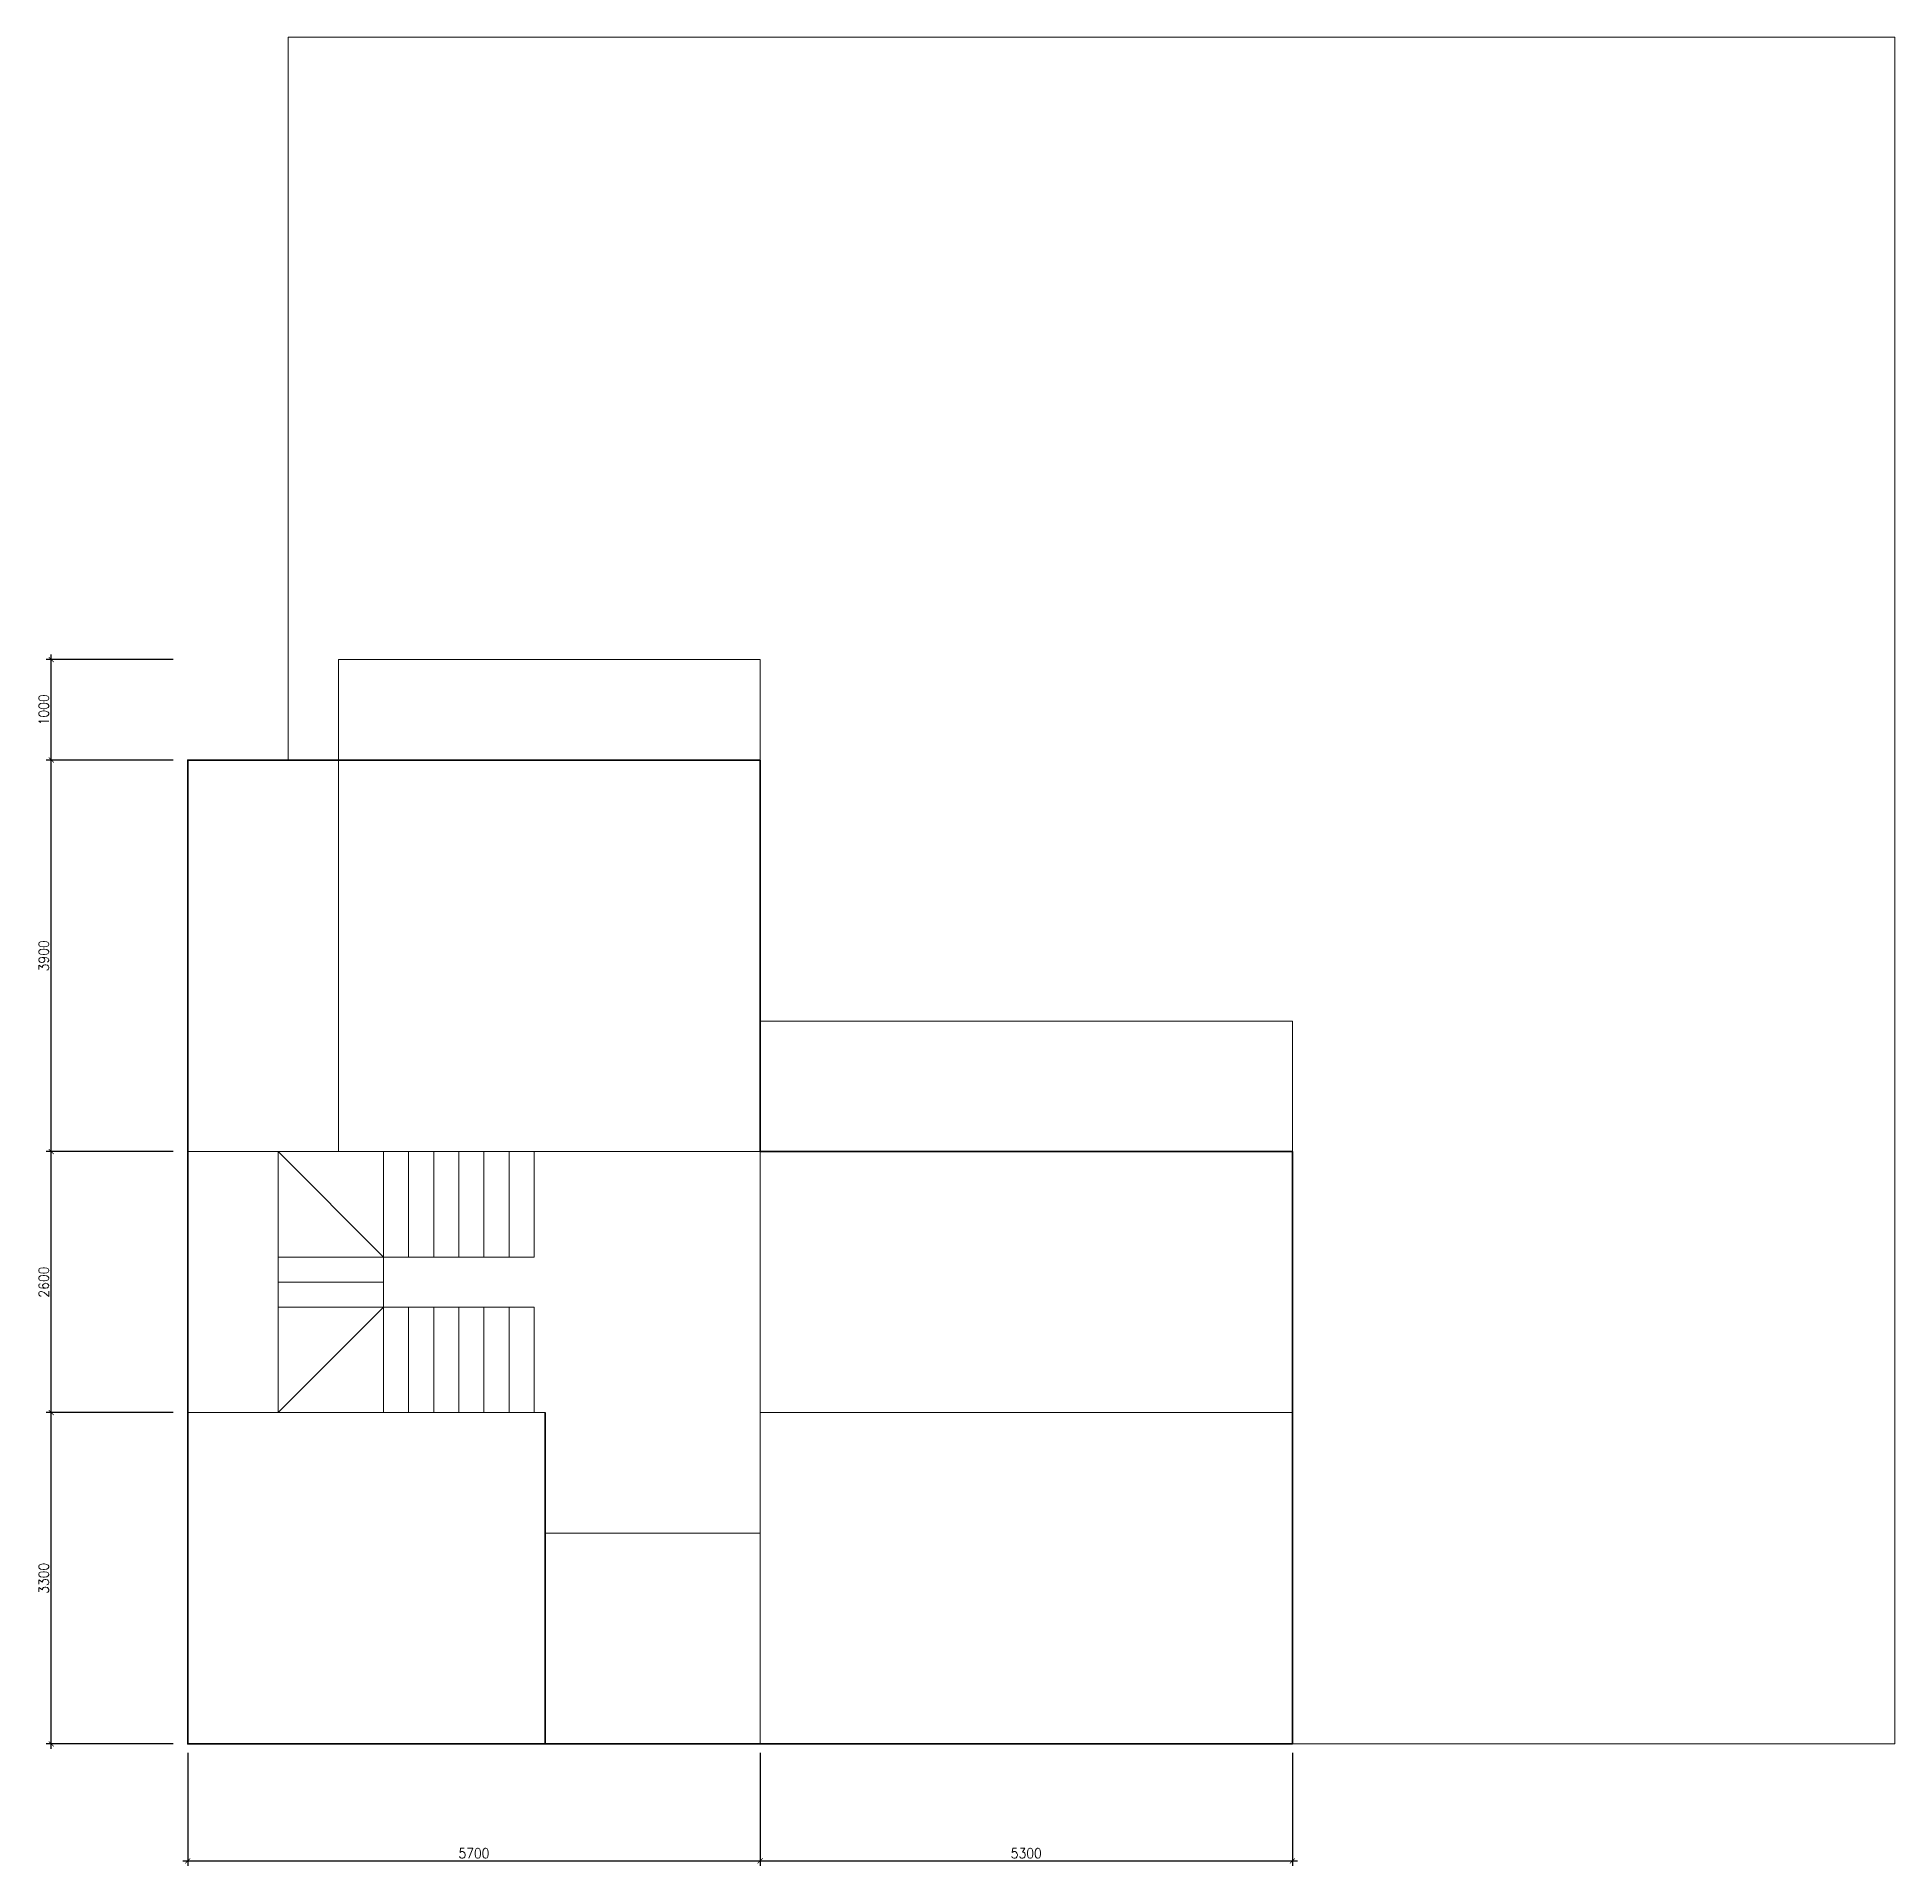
# Model space of a CAD drawing. Header units: millimetres. Extents: x -529782 to -142003, y -492574 to -273331.
# Drawn here: x -414621 to -396121, y -348340 to -330126 of the extents above; entities that cross this region are included whole.
import ezdxf

# ---------------------------------------------------------------- set-up
doc = ezdxf.new("R2010")
doc.units = ezdxf.units.MM
doc.header["$LTSCALE"] = 500
doc.header["$MEASUREMENT"] = 0
doc.header["$PDMODE"] = 3
doc.linetypes.add('CENTER', pattern=[2, 1.25, -0.25, 0.25, -0.25])
doc.layers.get('0').update_dxf_attribs({"linetype": 'CONTINUOUS', "lineweight": 13})
doc.layers.get('Defpoints').update_dxf_attribs({"color": 255, "linetype": 'CONTINUOUS', "lineweight": 13})
for name, color, linetype, lineweight in [('1.cat 30', 30, 'CONTINUOUS', 35), ('4.dim 08', 8, 'CONTINUOUS', 13), ('7.tim 67', 67, 'CENTER', 9)]:
    doc.layers.add(name, color=color, linetype=linetype, lineweight=lineweight)
doc.styles.get("Standard").update_dxf_attribs({"font": 'txt.shx', "width": 0.9})
doc.dimstyles.new('CA 50', dxfattribs={"dimscale": 0, "dimtxt": 100, "dimasz": 50, "dimexe": 50, "dimexo": 0, "dimgap": 25, "dimtad": 1, "dimdec": 0, "dimzin": 0, "dimdsep": 46, "dimtxsty": 'Standard', "dimblk": 'ARCHTICK', "dimcen": 0.09, "dimdle": 50, "dimclrd": 256, "dimclre": 256, "dimclrt": 7, "dimadec": 0, "dimazin": 0, "dimtfac": 1, "dimtdec": 0, "dimtix": 1, "dimtmove": 2, "dimatfit": 3, "dimldrblk": 'DOT', "dimfxl": 1, "dimtolj": 1, "dimtzin": 0, "dimarcsym": 0})

msp = doc.modelspace()

# ---------------------------------------------------------------- blocks, each defined once
blk = doc.blocks.new('_ArchTick')
at = {"color": 1, "linetype": 'ByBlock', "const_width": 0.15}
blk.add_lwpolyline([(-0.5, -0.5), (0.5, 0.5)], dxfattribs=at)
blk = doc.blocks.new('*D1877')
at = {"layer": '7.tim 67', "linetype": 'Continuous', "lineweight": -2, "transparency": 16777216}
for p, q in [((-413121, -347214), (-413121, -348340)), ((-407421, -347214), (-407421, -348340)), ((-413171, -348290), (-407371, -348290))]:
    blk.add_line(p, q, dxfattribs=at)
at = {"layer": 'Defpoints', "color": 0, "linetype": 'Continuous', "transparency": 16777216}
for p in [(-413121, -347214), (-407421, -347214), (-407421, -348290)]:
    blk.add_point(p, dxfattribs=at)
at = {"layer": '7.tim 67', "linetype": 'Continuous', "lineweight": -2, "transparency": 16777216, "xscale": 50, "yscale": 50, "zscale": 50, "rotation": 180}
blk.add_blockref('_ArchTick', (-413121, -348290), dxfattribs=at)
at = {"layer": '7.tim 67', "linetype": 'Continuous', "lineweight": -2, "transparency": 16777216, "xscale": 50, "yscale": 50, "zscale": 50}
blk.add_blockref('_ArchTick', (-407421, -348290), dxfattribs=at)
at = {"layer": '7.tim 67', "color": 7, "linetype": 'Continuous', "transparency": 16777216, "insert": (-410271, -348215), "char_height": 100, "attachment_point": 5}
blk.add_mtext('\\A1;5700', dxfattribs=at)
blk = doc.blocks.new('_DOT')
at = {"color": 1, "linetype": 'ByBlock'}
blk.add_line((-0.5, 0), (-1, 0), dxfattribs=at)
at = {"color": 1, "linetype": 'ByBlock', "const_width": 0.5}
blk.add_lwpolyline([(-0.25, 0, 1), (0.25, 0, 1)], format="xyb", close=True, dxfattribs=at)
blk = doc.blocks.new('*D1878')
at = {"layer": '7.tim 67', "linetype": 'Continuous', "lineweight": -2, "transparency": 16777216}
for p, q in [((-407421, -347214), (-407421, -348340)), ((-402121, -347214), (-402121, -348340)), ((-407471, -348290), (-402071, -348290))]:
    blk.add_line(p, q, dxfattribs=at)
at = {"layer": 'Defpoints', "color": 0, "linetype": 'Continuous', "transparency": 16777216}
for p in [(-407421, -347214), (-402121, -347214), (-402121, -348290)]:
    blk.add_point(p, dxfattribs=at)
at = {"layer": '7.tim 67', "linetype": 'Continuous', "lineweight": -2, "transparency": 16777216, "xscale": 50, "yscale": 50, "zscale": 50, "rotation": 180}
blk.add_blockref('_ArchTick', (-407421, -348290), dxfattribs=at)
at = {"layer": '7.tim 67', "linetype": 'Continuous', "lineweight": -2, "transparency": 16777216, "xscale": 50, "yscale": 50, "zscale": 50}
blk.add_blockref('_ArchTick', (-402121, -348290), dxfattribs=at)
at = {"layer": '7.tim 67', "color": 7, "linetype": 'Continuous', "transparency": 16777216, "insert": (-404771, -348215), "char_height": 100, "attachment_point": 5}
blk.add_mtext('\\A1;5300', dxfattribs=at)
blk = doc.blocks.new('*D1879')
at = {"layer": '7.tim 67', "linetype": 'Continuous', "lineweight": -2, "transparency": 16777216}
for p, q in [((-413266, -343826), (-414530, -343826)), ((-414480, -347176), (-414480, -343776)), ((-413266, -347126), (-414530, -347126))]:
    blk.add_line(p, q, dxfattribs=at)
at = {"layer": 'Defpoints', "color": 0, "linetype": 'Continuous', "transparency": 16777216}
for p in [(-414480, -343826), (-413266, -343826), (-413266, -347126)]:
    blk.add_point(p, dxfattribs=at)
at = {"layer": '7.tim 67', "linetype": 'Continuous', "lineweight": -2, "transparency": 16777216, "xscale": 50, "yscale": 50, "zscale": 50}
for p, rotation in [((-414480, -343826), 90), ((-414480, -347126), 270)]:
    blk.add_blockref('_ArchTick', p, dxfattribs=dict(at, rotation=rotation))
at = {"layer": '7.tim 67', "color": 7, "linetype": 'Continuous', "transparency": 16777216, "insert": (-414555, -345476), "char_height": 100, "attachment_point": 5, "rotation": 90}
blk.add_mtext('\\A1;3300', dxfattribs=at)
blk = doc.blocks.new('*D1880')
at = {"layer": '7.tim 67', "linetype": 'Continuous', "lineweight": -2, "transparency": 16777216}
for p, q in [((-413266, -341226), (-414530, -341226)), ((-414480, -343876), (-414480, -341176)), ((-413266, -343826), (-414530, -343826))]:
    blk.add_line(p, q, dxfattribs=at)
at = {"layer": 'Defpoints', "color": 0, "linetype": 'Continuous', "transparency": 16777216}
for p in [(-414480, -341226), (-413266, -341226), (-413266, -343826)]:
    blk.add_point(p, dxfattribs=at)
at = {"layer": '7.tim 67', "linetype": 'Continuous', "lineweight": -2, "transparency": 16777216, "xscale": 50, "yscale": 50, "zscale": 50}
for p, rotation in [((-414480, -341226), 90), ((-414480, -343826), 270)]:
    blk.add_blockref('_ArchTick', p, dxfattribs=dict(at, rotation=rotation))
at = {"layer": '7.tim 67', "color": 7, "linetype": 'Continuous', "transparency": 16777216, "insert": (-414555, -342526), "char_height": 100, "attachment_point": 5, "rotation": 90}
blk.add_mtext('\\A1;2600', dxfattribs=at)
blk = doc.blocks.new('*D1881')
at = {"layer": '7.tim 67', "linetype": 'Continuous', "lineweight": -2, "transparency": 16777216}
for p, q in [((-413266, -337326), (-414530, -337326)), ((-414480, -341276), (-414480, -337276)), ((-413266, -341226), (-414530, -341226))]:
    blk.add_line(p, q, dxfattribs=at)
at = {"layer": 'Defpoints', "color": 0, "linetype": 'Continuous', "transparency": 16777216}
for p in [(-414480, -337326), (-413266, -337326), (-413266, -341226)]:
    blk.add_point(p, dxfattribs=at)
at = {"layer": '7.tim 67', "linetype": 'Continuous', "lineweight": -2, "transparency": 16777216, "xscale": 50, "yscale": 50, "zscale": 50}
for p, rotation in [((-414480, -337326), 90), ((-414480, -341226), 270)]:
    blk.add_blockref('_ArchTick', p, dxfattribs=dict(at, rotation=rotation))
at = {"layer": '7.tim 67', "color": 7, "linetype": 'Continuous', "transparency": 16777216, "insert": (-414555, -339276), "char_height": 100, "attachment_point": 5, "rotation": 90}
blk.add_mtext('\\A1;3900', dxfattribs=at)
blk = doc.blocks.new('*D1882')
at = {"layer": '7.tim 67', "linetype": 'Continuous', "lineweight": -2, "transparency": 16777216}
for p, q in [((-414480, -337376), (-414480, -336276)), ((-413266, -336326), (-414530, -336326)), ((-413266, -337326), (-414530, -337326))]:
    blk.add_line(p, q, dxfattribs=at)
at = {"layer": 'Defpoints', "color": 0, "linetype": 'Continuous', "transparency": 16777216}
for p in [(-414480, -336326), (-413266, -336326), (-413266, -337326)]:
    blk.add_point(p, dxfattribs=at)
at = {"layer": '7.tim 67', "linetype": 'Continuous', "lineweight": -2, "transparency": 16777216, "xscale": 50, "yscale": 50, "zscale": 50}
for p, rotation in [((-414480, -336326), 90), ((-414480, -337326), 270)]:
    blk.add_blockref('_ArchTick', p, dxfattribs=dict(at, rotation=rotation))
at = {"layer": '7.tim 67', "color": 7, "linetype": 'Continuous', "transparency": 16777216, "insert": (-414555, -336826), "char_height": 100, "attachment_point": 5, "rotation": 90}
blk.add_mtext('\\A1;1000', dxfattribs=at)

# ---------------------------------------------------------------- dimensions: what is measured, and where the dimension line sits
at = {"layer": '7.tim 67', "color": 9, "linetype": 'Continuous'}
for base, p1, p2, picture, middle in [((-414480.3, -336326), (-413265.5, -337326), (-413265.5, -336326), '*D1882', (-414555.3, -336826)), ((-414480.3, -337326), (-413265.5, -341226), (-413265.5, -337326), '*D1881', (-414555.3, -339276)), ((-414480.3, -341226), (-413265.5, -343826), (-413265.5, -341226), '*D1880', (-414555.3, -342526)), ((-414480.3, -343826), (-413265.5, -347126), (-413265.5, -343826), '*D1879', (-414555.3, -345476))]:
    dim = msp.add_linear_dim(base=base, p1=p1, p2=p2, angle=90, dimstyle='CA 50', override={"dimscale": 1}, dxfattribs=at)
    dim.commit()
    dim.dimension.update_dxf_attribs({"geometry": picture, "text_midpoint": middle})
for base, p1, p2, picture, middle in [((-407421.4, -348290), (-413121.4, -347214.1), (-407421.4, -347214.1), '*D1877', (-410271.4, -348215)), ((-402121.4, -348290), (-407421.4, -347214.1), (-402121.4, -347214.1), '*D1878', (-404771.4, -348215))]:
    dim = msp.add_linear_dim(base=base, p1=p1, p2=p2, dimstyle='CA 50', override={"dimscale": 1}, dxfattribs=at)
    dim.commit()
    dim.dimension.update_dxf_attribs({"geometry": picture, "text_midpoint": middle})

# ---------------------------------------------------------------- linework, layer by layer
at = {"layer": '1.cat 30'}
for p, q in [((-411621.4, -337326), (-407421.4, -337326)), ((-409561.4, -343826), (-409561.4, -347126))]:
    msp.add_line(p, q, dxfattribs=at)
msp.add_lwpolyline([(-407421.4, -337326), (-411621.4, -337326), (-411621.4, -337326), (-413121.4, -337326), (-413121.4, -347126), (-402121.4, -347126), (-402121.4, -341226), (-407421.4, -341226), (-407421.4, -337326)], dxfattribs=at)
at = {"layer": '4.dim 08'}
for p, q in [((-412121.4, -330126), (-396121.4, -330126)), ((-412121.4, -337326), (-412121.4, -330126)), ((-396121.4, -347126), (-396121.4, -330126)), ((-411621.4, -337326), (-411621.4, -336326)), ((-411621.4, -336326), (-407421.4, -336326)), ((-407421.4, -347126), (-407421.4, -336326)), ((-413121.4, -347126), (-413121.4, -337326)), ((-413121.4, -337326), (-412121.4, -337326)), ((-412121.4, -337326), (-411621.4, -337326)), ((-411621.4, -337326), (-411621.4, -341226)), ((-407421.4, -339926), (-402121.4, -339926)), ((-402121.4, -343826), (-402121.4, -339926)), ((-413121.4, -341226), (-402121.4, -341226)), ((-411171.4, -342276), (-412221.4, -341226)), ((-412221.4, -341226), (-412221.4, -343826)), ((-411171.4, -343826), (-411171.4, -341226)), ((-410921.4, -342276), (-410921.4, -341226)), ((-410671.4, -342276), (-410671.4, -341226)), ((-410421.4, -342276), (-410421.4, -341226)), ((-410171.4, -342276), (-410171.4, -341226)), ((-409921.4, -342276), (-409921.4, -341226)), ((-409671.4, -342276), (-409671.4, -341226)), ((-411171.4, -342276), (-412221.4, -342276)), ((-411171.4, -342276), (-409671.4, -342276)), ((-411171.4, -342526), (-412221.4, -342526)), ((-411171.4, -342776), (-412221.4, -342776)), ((-411171.4, -342776), (-412221.4, -343826)), ((-411171.4, -342776), (-409671.4, -342776)), ((-410921.4, -343826), (-410921.4, -342776)), ((-410671.4, -343826), (-410671.4, -342776)), ((-410421.4, -343826), (-410421.4, -342776)), ((-410171.4, -343826), (-410171.4, -342776)), ((-409921.4, -343826), (-409921.4, -342776)), ((-409671.4, -343826), (-409671.4, -342776)), ((-413121.4, -343826), (-409561.4, -343826)), ((-407421.4, -343826), (-402121.4, -343826)), ((-402121.4, -347126), (-402121.4, -343826)), ((-409561.4, -345026), (-407421.4, -345026)), ((-413121.4, -347126), (-396121.4, -347126))]:
    msp.add_line(p, q, dxfattribs=at)
msp.add_lwpolyline([(-402121.4, -343826), (-402121.4, -347126), (-407421.4, -347126), (-407421.4, -341226), (-402121.4, -341226)], dxfattribs=at)

msp.set_redraw_order([(e.dxf.handle, doc.entitydb.next_handle()) for e in msp.query("TEXT MTEXT ATTDEF DIMENSION ARC_DIMENSION")])  # texts and dimensions are drawn at this point

doc.saveas('drawing.dxf')
